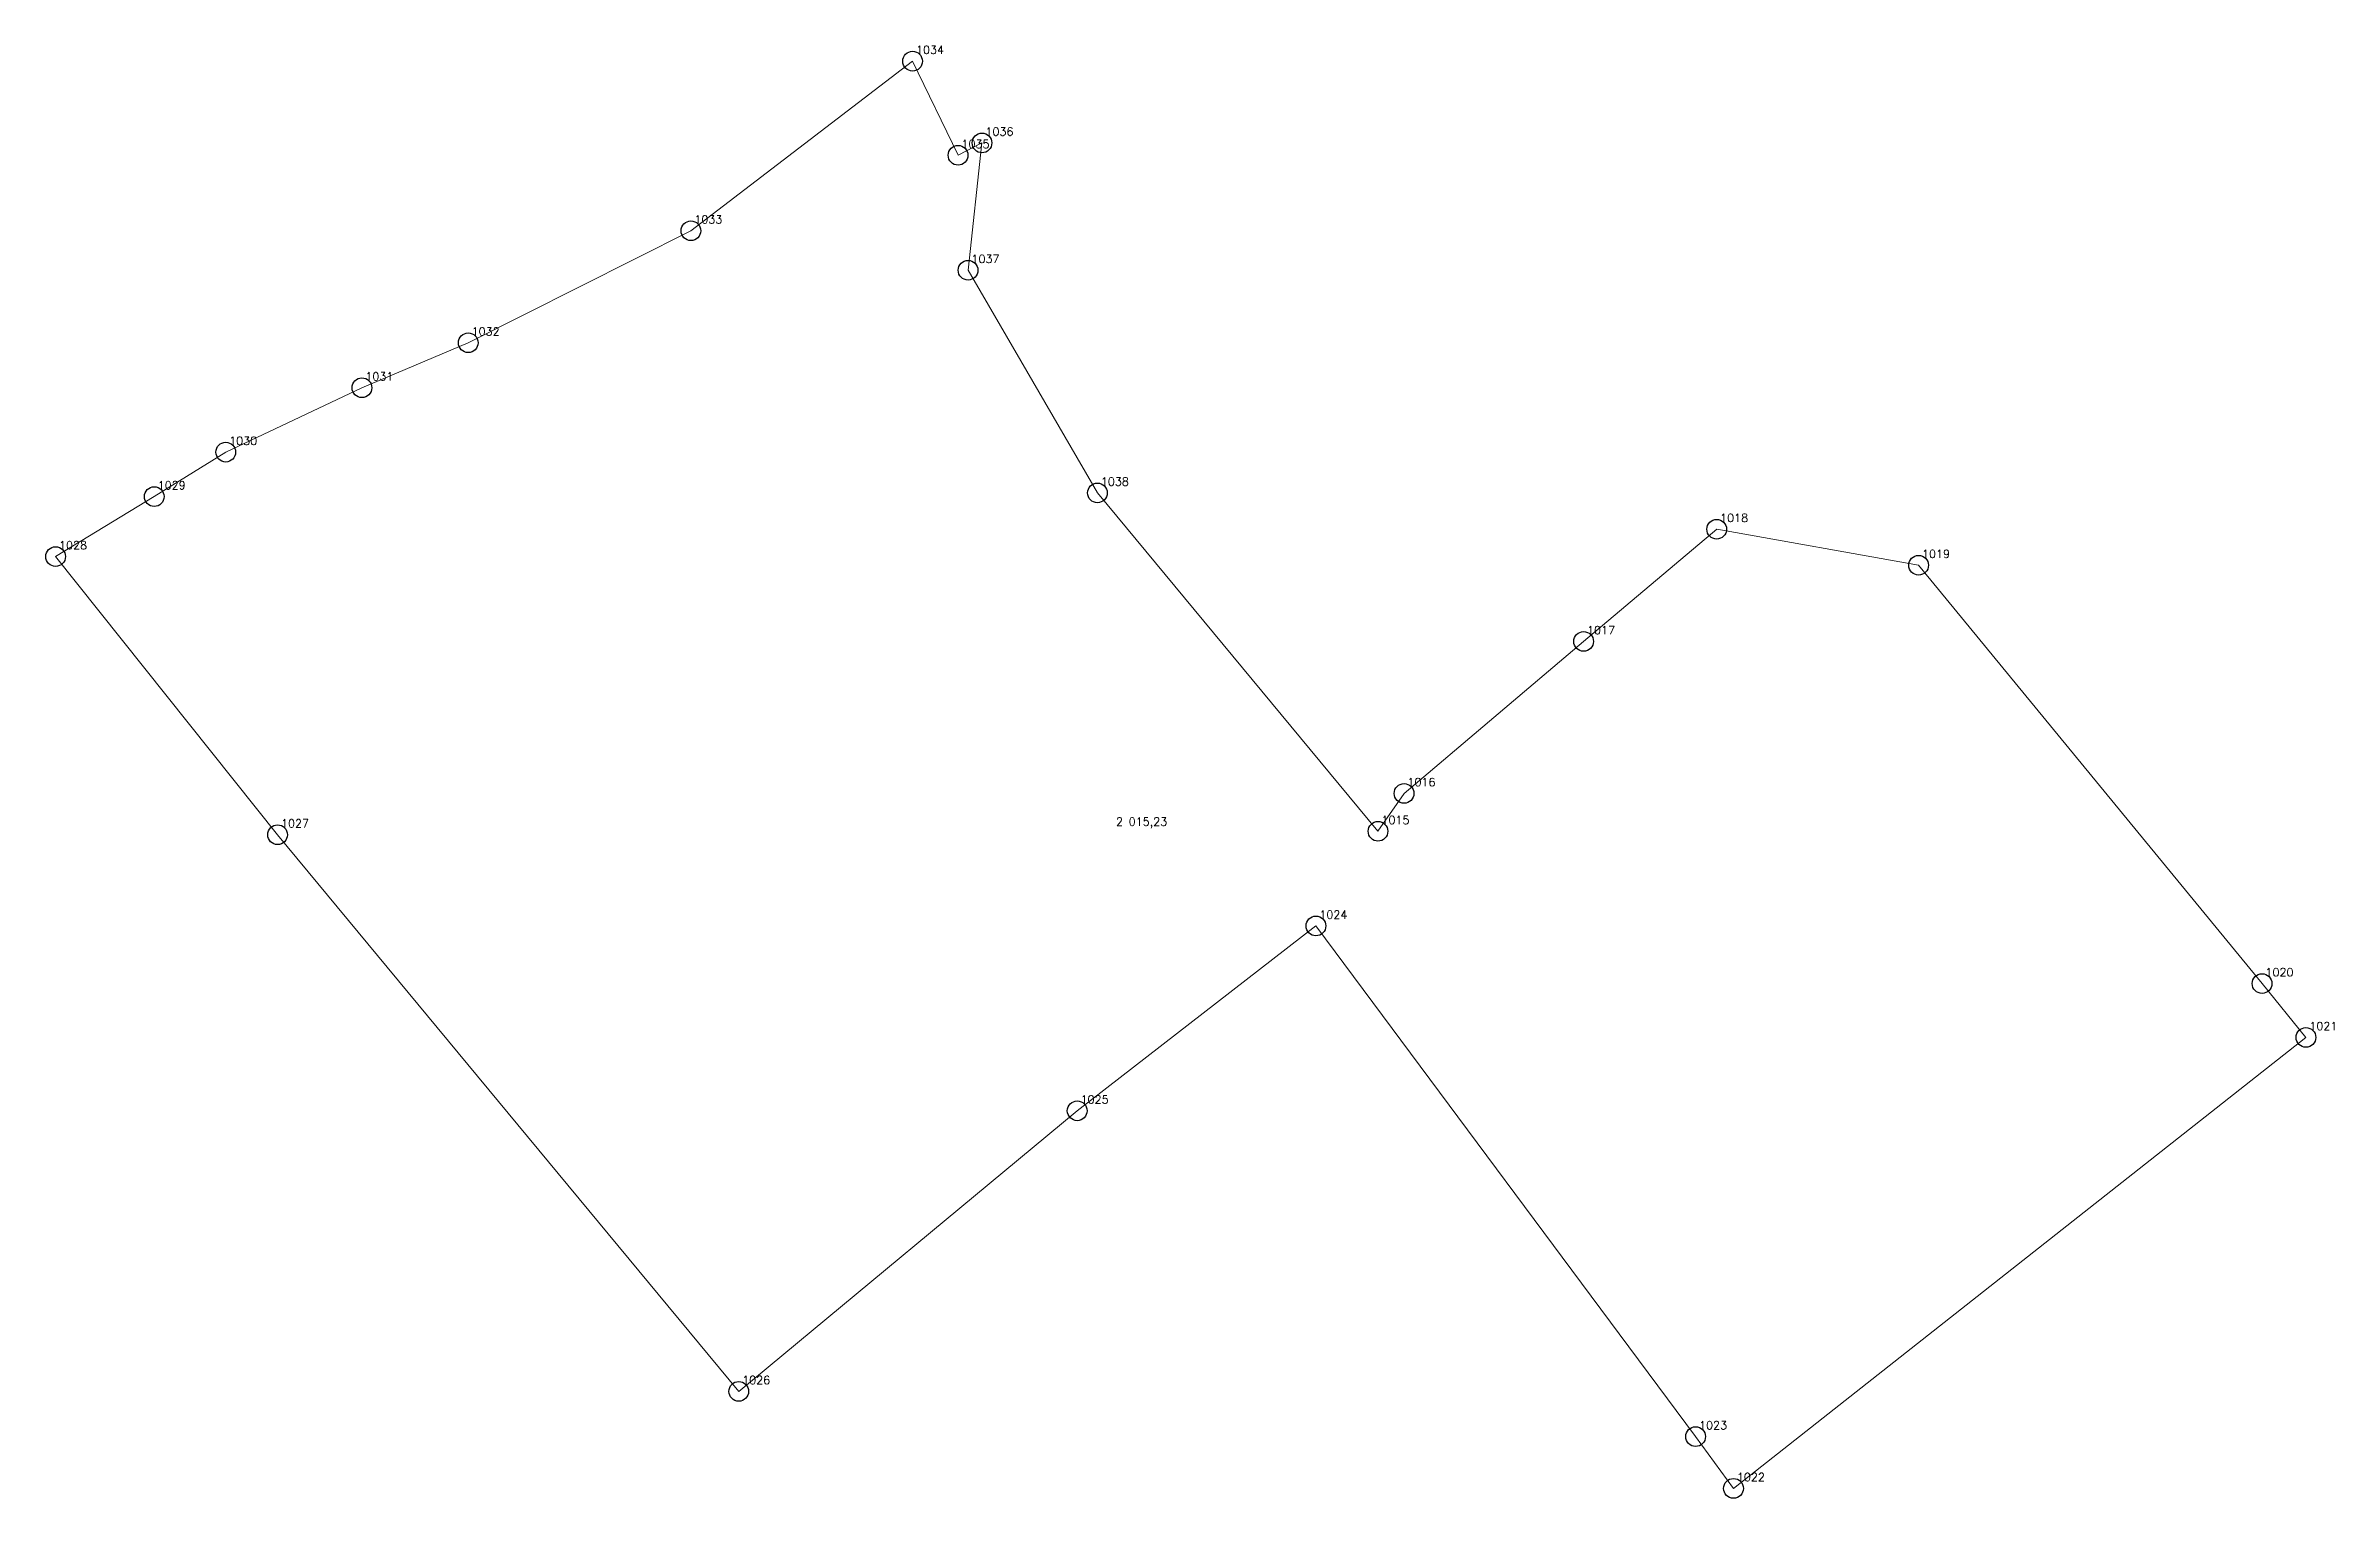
# Model space of a CAD drawing. Extents: x 1390702 to 1399289, y 354783 to 361029.
# Drawn here: x 1394237.9 to 1394325, y 359300.7 to 359355.9 of the extents above; entities that cross this region are included whole.
import ezdxf

# ---------------------------------------------------------------- set-up
doc = ezdxf.new("R2010")
doc.units = 0
doc.header["$PDMODE"] = 33
doc.header["$PDSIZE"] = 0.75
doc.layers.add('7 - разработанные границы территорий окн', color=7, linetype='Continuous')
doc.styles.get("Standard").update_dxf_attribs({"font": 'simplex.shx'})

msp = doc.modelspace()

# ---------------------------------------------------------------- texts
at = {"layer": '7 - разработанные границы территорий окн', "color": 7}
for s, p in [('1034', (1394271.039, 359355.62)), ('1036', (1394273.679, 359352.51)), ('1035', (1394272.769, 359352.04)), ('1033', (1394262.609, 359349.17)), ('1037', (1394273.149, 359347.67)), ('1032', (1394254.139, 359344.91)), ('1031', (1394250.099, 359343.2)), ('1030', (1394244.919, 359340.75)), ('1029', (1394242.199, 359339.06)), ('1038', (1394278.069, 359339.2)), ('1018', (1394301.619, 359337.82)), ('1028', (1394238.449, 359336.78)), ('1019', (1394309.299, 359336.45)), ('1017', (1394296.559, 359333.55)), ('1016', (1394289.729, 359327.77)), ('1015', (1394288.739, 359326.33)), ('1027', (1394246.889, 359326.2)), ('2 015,23', (1394278.647, 359326.267)), ('2 015,23', (1394278.647, 359326.267)), ('1024', (1394286.379, 359322.73)), ('1020', (1394322.359, 359320.54)), ('1021', (1394324.029, 359318.49)), ('1025', (1394277.299, 359315.7)), ('1026', (1394264.429, 359305.03)), ('1023', (1394300.819, 359303.31)), ('1022', (1394302.259, 359301.34))]:
    msp.add_text(s, height=0.3111, dxfattribs=at).set_placement(p)

# ---------------------------------------------------------------- linework, layer by layer
at = {"layer": '7 - разработанные границы территорий окн', "color": 7, "lineweight": 20}
msp.add_lwpolyline([(1394288.61, 359326.055), (1394289.6, 359327.495), (1394296.43, 359333.275), (1394301.49, 359337.545), (1394309.17, 359336.175), (1394322.23, 359320.265), (1394323.9, 359318.215), (1394302.13, 359301.065), (1394300.69, 359303.035), (1394286.25, 359322.455), (1394277.17, 359315.425), (1394264.3, 359304.755), (1394246.76, 359325.925), (1394238.32, 359336.505), (1394242.07, 359338.785), (1394244.79, 359340.475), (1394249.97, 359342.925), (1394254.01, 359344.635), (1394262.48, 359348.895), (1394270.91, 359355.345), (1394272.64, 359351.765), (1394273.55, 359352.235), (1394273.02, 359347.395), (1394277.94, 359338.925), (1394288.61, 359326.055)], close=True, dxfattribs=at)
msp.add_lwpolyline([(1394288.61, 359326.055), (1394289.6, 359327.495), (1394296.43, 359333.275), (1394301.49, 359337.545), (1394309.17, 359336.175), (1394322.23, 359320.265), (1394323.9, 359318.215), (1394302.13, 359301.065), (1394300.69, 359303.035), (1394286.25, 359322.455), (1394277.17, 359315.425), (1394264.3, 359304.755), (1394246.76, 359325.925), (1394238.32, 359336.505), (1394242.07, 359338.785), (1394244.79, 359340.475), (1394249.97, 359342.925), (1394254.01, 359344.635), (1394262.48, 359348.895), (1394270.91, 359355.345), (1394272.64, 359351.765), (1394273.55, 359352.235), (1394273.02, 359347.395), (1394277.94, 359338.925), (1394288.61, 359326.055)], close=True, dxfattribs=at)
at = {"layer": '7 - разработанные границы территорий окн'}
for p in [(1394270.91, 359355.345), (1394272.64, 359351.765), (1394273.55, 359352.235), (1394262.48, 359348.895), (1394273.02, 359347.395), (1394254.01, 359344.635), (1394249.97, 359342.925), (1394244.79, 359340.475), (1394242.07, 359338.785), (1394277.94, 359338.925), (1394301.49, 359337.545), (1394238.32, 359336.505), (1394309.17, 359336.175), (1394296.43, 359333.275), (1394289.6, 359327.495), (1394246.76, 359325.925), (1394288.61, 359326.055), (1394286.25, 359322.455), (1394322.23, 359320.265), (1394323.9, 359318.215), (1394277.17, 359315.425), (1394264.3, 359304.755), (1394300.69, 359303.035), (1394302.13, 359301.065)]:
    msp.add_point(p, dxfattribs=at)

msp.set_redraw_order([(e.dxf.handle, doc.entitydb.next_handle()) for e in msp.query("TEXT MTEXT ATTDEF DIMENSION ARC_DIMENSION")])  # texts and dimensions are drawn at this point

doc.saveas('drawing.dxf')
